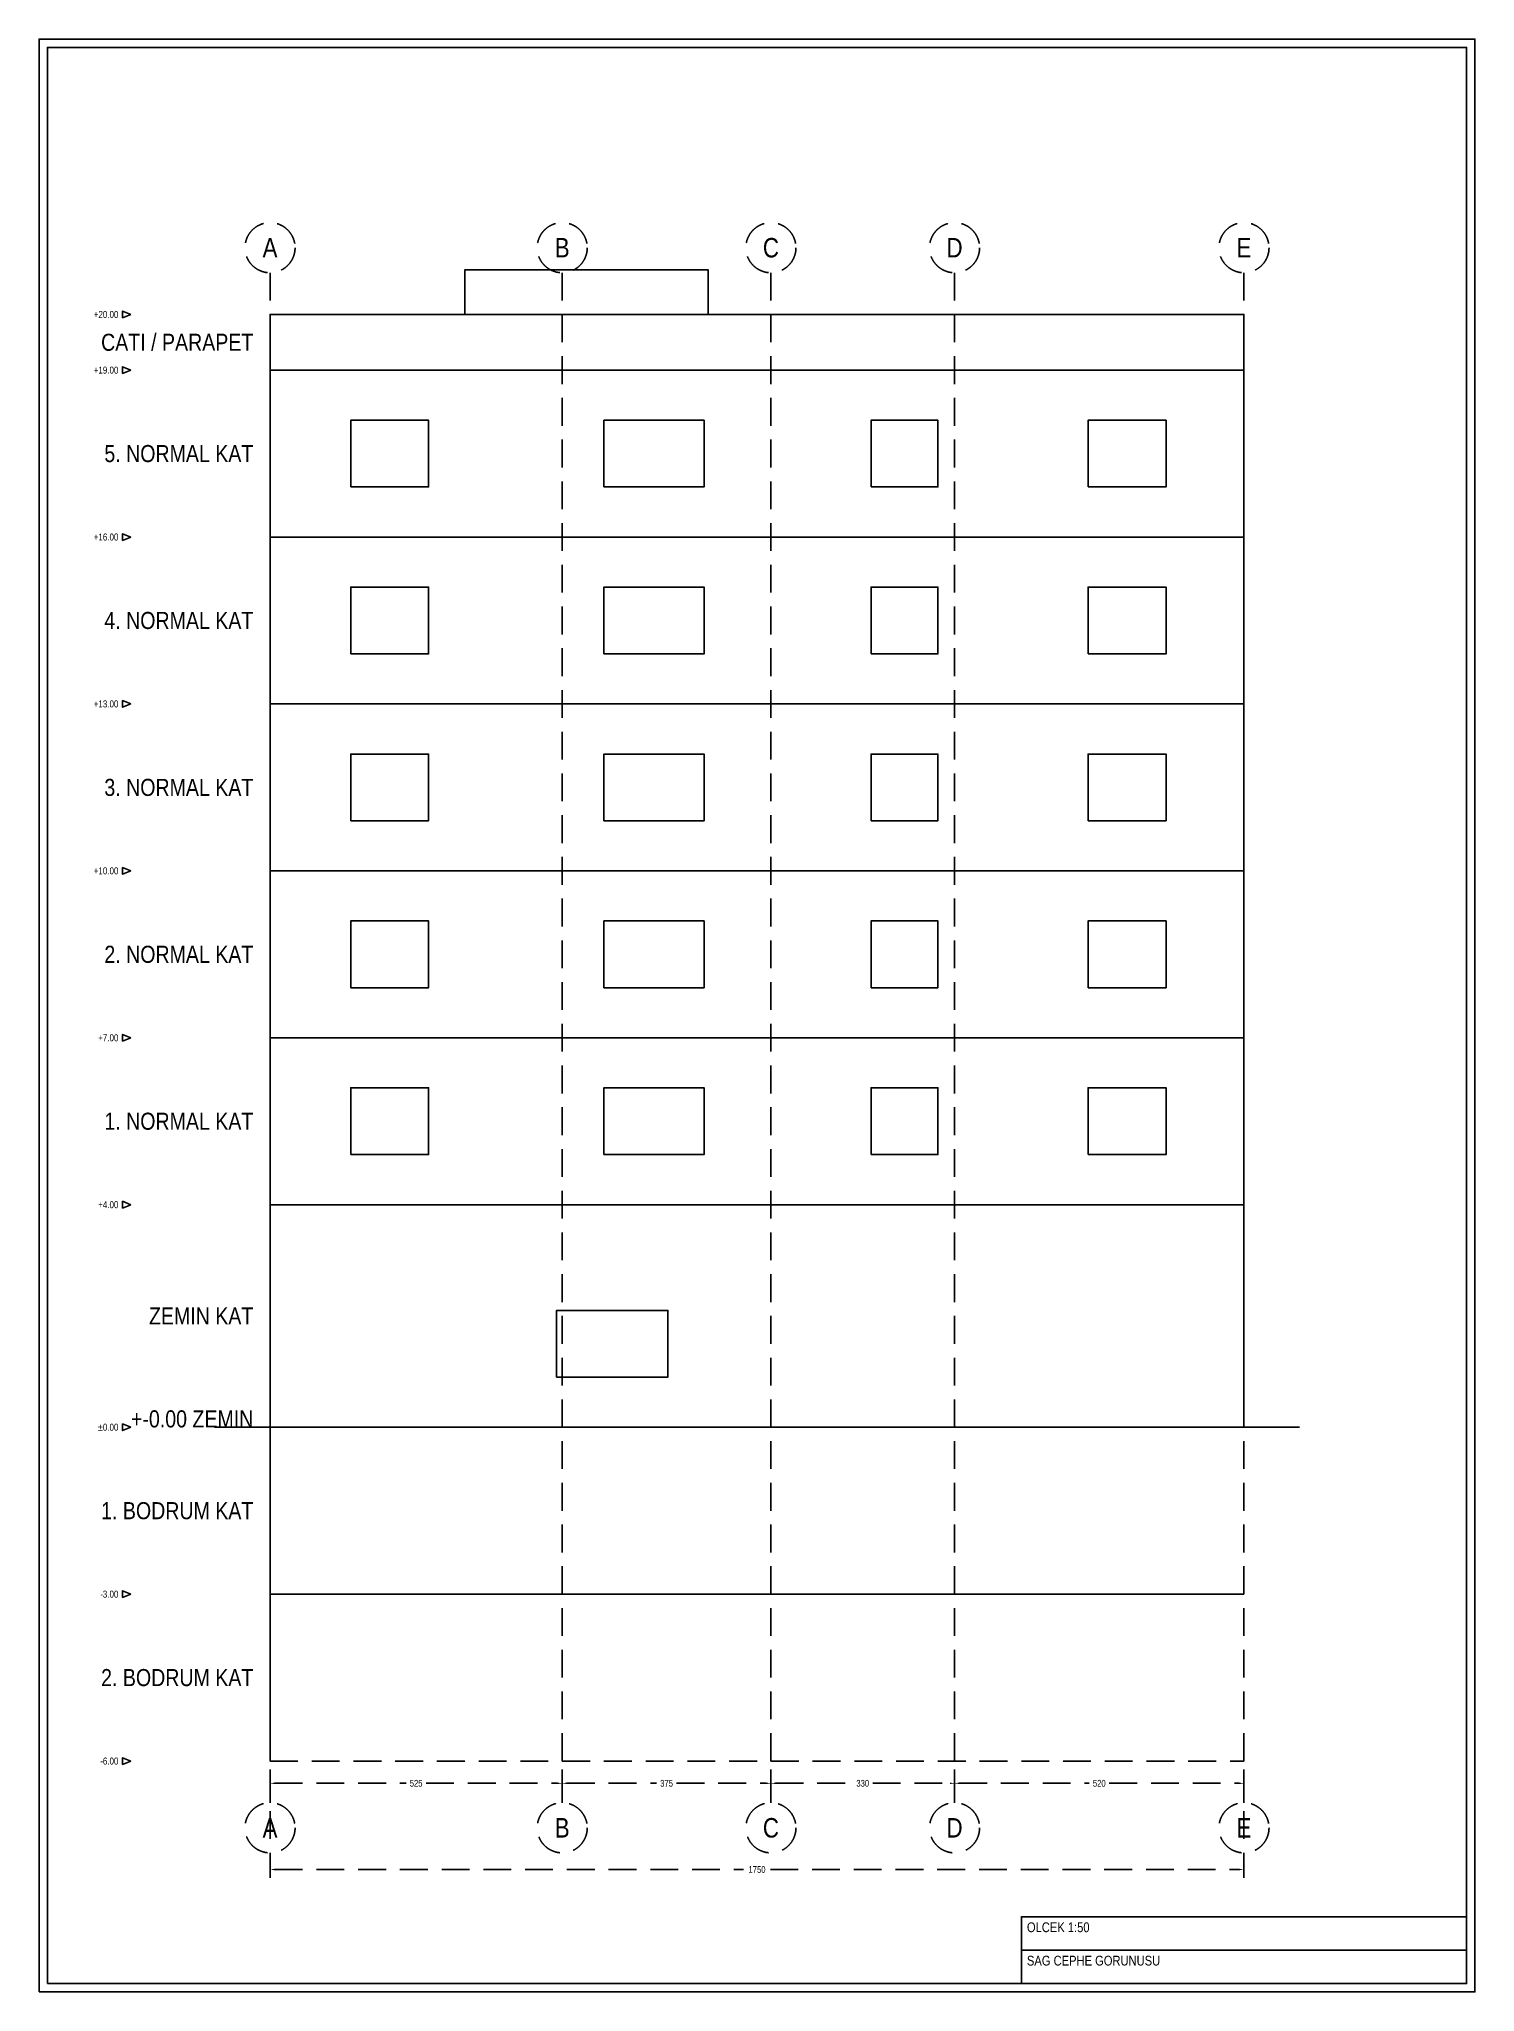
# Model space of a CAD drawing. Header units: millimetres. Extents: x -500 to 372900, y -10150 to 24950.
# Drawn here: x 293000 to 318800, y -10150 to 24950 of the extents above; entities that cross this region are included whole.
import ezdxf
from ezdxf.enums import TextEntityAlignment as Align

# ---------------------------------------------------------------- set-up
doc = ezdxf.new("R2010")
doc.units = ezdxf.units.MM
doc.linetypes.add('DASHED', pattern=[750, 500, -250])
doc.layers.add('AKS', color=8, linetype='DASHED', true_color=0x434d58)
doc.layers.add('KOT', color=7, linetype='Continuous', true_color=0x328c46)
for name, color, linetype in [('CERCEVE', 7, 'Continuous'), ('DUVARLAR', 7, 'Continuous'), ('KAPI-PENCERE', 7, 'Continuous'), ('METIN', 7, 'Continuous'), ('OLCU', 7, 'Continuous')]:
    doc.layers.add(name, color=color, linetype=linetype)
doc.styles.get("Standard").update_dxf_attribs({"font": 'arialn.ttf'})
doc.dimstyles.get("Standard").update_dxf_attribs({"dimtxt": 2.5, "dimasz": 2.5, "dimexe": 1.25, "dimexo": 0.625, "dimtad": 1, "dimcen": 2.5, "dimazin": 3, "dimtfac": 1, "dimtmove": 0, "dimatfit": 3})

msp = doc.modelspace()

# ---------------------------------------------------------------- texts
at = {"layer": 'AKS'}
for s, p in [('A', (297150, 21200)), ('B', (302400, 21200)), ('C', (306150, 21200)), ('D', (309450, 21200)), ('E', (314650, 21200)), ('C', (306150, -7200)), ('A', (297150, -7200)), ('B', (302400, -7200)), ('D', (309450, -7200)), ('E', (314650, -7200))]:
    msp.add_text(s, height=350, dxfattribs=at).set_placement(p, align=Align.MIDDLE_CENTER)
at = {"layer": 'KOT'}
for s, p in [('+20.00', (294425, 20000)), ('+19.00', (294425, 19000)), ('+16.00', (294425, 16000)), ('+13.00', (294425, 13000)), ('+10.00', (294425, 10000)), ('+7.00', (294425, 7000)), ('+4.00', (294425, 4000)), ('±0.00', (294425, 0)), ('-3.00', (294425, -3000)), ('-6.00', (294425, -6000))]:
    msp.add_text(s, height=125, dxfattribs=at).set_placement(p, align=Align.MIDDLE_RIGHT)
at = {"layer": 'METIN'}
for s, height, p in [('CATI / PARAPET', 307.01585, (296850, 19500)), ('5. NORMAL KAT', 307.01585, (296850, 17500)), ('4. NORMAL KAT', 307.01585, (296850, 14500)), ('3. NORMAL KAT', 307.01585, (296850, 11500)), ('2. NORMAL KAT', 307.01585, (296850, 8500)), ('1. NORMAL KAT', 307.01585, (296850, 5500)), ('ZEMIN KAT', 307.0158, (296850, 2000)), ('1. BODRUM KAT', 307.01585, (296850, -1500)), ('2. BODRUM KAT', 307.01585, (296850, -4500))]:
    msp.add_text(s, height=height, dxfattribs=at).set_placement(p, align=Align.MIDDLE_RIGHT)
for s, p in [('OLCEK 1:50', (310750, -8900)), ('SAG CEPHE GORUNUSU', (310750, -9500))]:
    msp.add_text(s, height=175, dxfattribs=at).set_placement(p, align=Align.TOP_LEFT)
at = {"layer": 'OLCU'}
msp.add_text('+-0.00 ZEMIN', height=307.01585, dxfattribs=at).set_placement((296850, 150), align=Align.MIDDLE_RIGHT)

# ---------------------------------------------------------------- blocks, each defined once
blk = doc.blocks.new('_CLOSEDFILLED')
at = {"color": 0, "linetype": 'BYBLOCK'}
blk.add_solid([(-1, 0.16), (0, 0), (-1, -0.16)], dxfattribs=at)
blk = doc.blocks.new('*D86')
at = {"layer": 'AKS'}
for p, q in [((297150, -6150), (297150, -6550)), ((302400, -6150), (302400, -6550)), ((297234, -6400), (299595, -6400)), ((299955, -6400), (302316, -6400))]:
    blk.add_line(p, q, dxfattribs=at)
at = {"layer": 'Defpoints'}
for p in [(297150, -6000), (302400, -6000), (297150, -6400)]:
    blk.add_point(p, dxfattribs=at)
at = {"layer": 'AKS', "xscale": 84, "yscale": 84, "rotation": 180}
blk.add_blockref('_CLOSEDFILLED', (297150, -6400), dxfattribs=at)
at = {"layer": 'AKS', "xscale": 84, "yscale": 84}
blk.add_blockref('_CLOSEDFILLED', (302400, -6400), dxfattribs=at)
at = {"layer": 'AKS', "insert": (299775, -6400), "char_height": 120, "attachment_point": 5}
blk.add_mtext('525', dxfattribs=at)
blk = doc.blocks.new('*D87')
at = {"layer": 'AKS'}
for p, q in [((302400, -6150), (302400, -6550)), ((306150, -6150), (306150, -6550)), ((302484, -6400), (304095, -6400)), ((304455, -6400), (306066, -6400))]:
    blk.add_line(p, q, dxfattribs=at)
at = {"layer": 'Defpoints'}
for p in [(302400, -6000), (306150, -6000), (302400, -6400)]:
    blk.add_point(p, dxfattribs=at)
at = {"layer": 'AKS', "xscale": 84, "yscale": 84, "rotation": 180}
blk.add_blockref('_CLOSEDFILLED', (302400, -6400), dxfattribs=at)
at = {"layer": 'AKS', "xscale": 84, "yscale": 84}
blk.add_blockref('_CLOSEDFILLED', (306150, -6400), dxfattribs=at)
at = {"layer": 'AKS', "insert": (304275, -6400), "char_height": 120, "attachment_point": 5}
blk.add_mtext('375', dxfattribs=at)
blk = doc.blocks.new('*D88')
at = {"layer": 'AKS'}
for p, q in [((306150, -6150), (306150, -6550)), ((309450, -6150), (309450, -6550)), ((306234, -6400), (307620, -6400)), ((307980, -6400), (309366, -6400))]:
    blk.add_line(p, q, dxfattribs=at)
at = {"layer": 'Defpoints'}
for p in [(306150, -6000), (309450, -6000), (306150, -6400)]:
    blk.add_point(p, dxfattribs=at)
at = {"layer": 'AKS', "xscale": 84, "yscale": 84, "rotation": 180}
blk.add_blockref('_CLOSEDFILLED', (306150, -6400), dxfattribs=at)
at = {"layer": 'AKS', "xscale": 84, "yscale": 84}
blk.add_blockref('_CLOSEDFILLED', (309450, -6400), dxfattribs=at)
at = {"layer": 'AKS', "insert": (307800, -6400), "char_height": 120, "attachment_point": 5}
blk.add_mtext('330', dxfattribs=at)
blk = doc.blocks.new('*D89')
at = {"layer": 'AKS'}
for p, q in [((309450, -6150), (309450, -6550)), ((314650, -6150), (314650, -6550)), ((309534, -6400), (311870, -6400)), ((312230, -6400), (314566, -6400))]:
    blk.add_line(p, q, dxfattribs=at)
at = {"layer": 'Defpoints'}
for p in [(309450, -6000), (314650, -6000), (309450, -6400)]:
    blk.add_point(p, dxfattribs=at)
at = {"layer": 'AKS', "xscale": 84, "yscale": 84, "rotation": 180}
blk.add_blockref('_CLOSEDFILLED', (309450, -6400), dxfattribs=at)
at = {"layer": 'AKS', "xscale": 84, "yscale": 84}
blk.add_blockref('_CLOSEDFILLED', (314650, -6400), dxfattribs=at)
at = {"layer": 'AKS', "insert": (312050, -6400), "char_height": 120, "attachment_point": 5}
blk.add_mtext('520', dxfattribs=at)
blk = doc.blocks.new('*D90')
at = {"layer": 'AKS'}
for p, q in [((297150, -6150), (297150, -8100)), ((314650, -6150), (314650, -8100)), ((297234, -7950), (305660, -7950)), ((306140, -7950), (314566, -7950))]:
    blk.add_line(p, q, dxfattribs=at)
at = {"layer": 'Defpoints'}
for p in [(297150, -6000), (314650, -6000), (297150, -7950)]:
    blk.add_point(p, dxfattribs=at)
at = {"layer": 'AKS', "xscale": 84, "yscale": 84, "rotation": 180}
blk.add_blockref('_CLOSEDFILLED', (297150, -7950), dxfattribs=at)
at = {"layer": 'AKS', "xscale": 84, "yscale": 84}
blk.add_blockref('_CLOSEDFILLED', (314650, -7950), dxfattribs=at)
at = {"layer": 'AKS', "insert": (305900, -7950), "char_height": 120, "attachment_point": 5}
blk.add_mtext('1750', dxfattribs=at)

# ---------------------------------------------------------------- dimensions: what is measured, and where the dimension line sits
at = {"layer": 'AKS'}
for base, p1, p2, text, picture, middle in [((297150, -6400), (297150, -6000), (302400, -6000), '525', '*D86', (299775, -6400)), ((297150, -7950), (297150, -6000), (314650, -6000), '1750', '*D90', (305900, -7950)), ((302400, -6400), (302400, -6000), (306150, -6000), '375', '*D87', (304275, -6400)), ((306150, -6400), (306150, -6000), (309450, -6000), '330', '*D88', (307800, -6400)), ((309450, -6400), (309450, -6000), (314650, -6000), '520', '*D89', (312050, -6400))]:
    dim = msp.add_linear_dim(base=base, p1=p1, p2=p2, text=text, dimstyle='Standard', override={"dimtxt": 120, "dimasz": 84, "dimexe": 150, "dimexo": 150, "dimgap": 80}, dxfattribs=at)
    dim.commit()
    dim.dimension.update_dxf_attribs({"geometry": picture, "text_midpoint": middle})

# ---------------------------------------------------------------- linework, layer by layer
at = {"layer": 'AKS', "linetype": 'DASHED'}
for p, q in [((297150, -6750), (297150, 20750)), ((302400, -6750), (302400, 20750)), ((306150, -6750), (306150, 20750)), ((309450, -6750), (309450, 20750)), ((314650, -6750), (314650, 20750))]:
    msp.add_line(p, q, dxfattribs=at)
at = {"layer": 'AKS'}
for centre in [(297150, 21200), (302400, 21200), (306150, 21200), (309450, 21200), (314650, 21200), (297150, -7200), (302400, -7200), (306150, -7200), (309450, -7200), (314650, -7200)]:
    msp.add_circle(centre, 450, dxfattribs=at)
at = {"layer": 'CERCEVE'}
msp.add_line((310650, -9400), (318650, -9400), dxfattribs=at)
for points in [[(293000, -10150), (318800, -10150), (318800, 24950), (293000, 24950)], [(293150, -10000), (318650, -10000), (318650, 24800), (293150, 24800)], [(310650, -10000), (318650, -10000), (318650, -8800), (310650, -8800)]]:
    msp.add_lwpolyline(points, close=True, dxfattribs=at)
at = {"layer": 'DUVARLAR'}
for points in [[(300650, 20000), (305025, 20000), (305025, 20800), (300650, 20800)], [(297150, 19000), (314650, 19000), (314650, 20000), (297150, 20000)], [(297150, 16000), (314650, 16000), (314650, 19000), (297150, 19000)], [(297150, 13000), (314650, 13000), (314650, 16000), (297150, 16000)], [(297150, 10000), (314650, 10000), (314650, 13000), (297150, 13000)], [(297150, 7000), (314650, 7000), (314650, 10000), (297150, 10000)], [(297150, 4000), (314650, 4000), (314650, 7000), (297150, 7000)], [(297150, 0), (314650, 0), (314650, 4000), (297150, 4000)]]:
    msp.add_lwpolyline(points, close=True, dxfattribs=at)
at = {"layer": 'DUVARLAR', "linetype": 'DASHED'}
for points in [[(297150, -3000), (314650, -3000), (314650, 0), (297150, 0)], [(297150, -6000), (314650, -6000), (314650, -3000), (297150, -3000)]]:
    msp.add_lwpolyline(points, close=True, dxfattribs=at)
at = {"layer": 'KAPI-PENCERE'}
for points in [[(298600, 16900), (300000, 16900), (300000, 18100), (298600, 18100)], [(303150, 16900), (304950, 16900), (304950, 18100), (303150, 18100)], [(307950, 16900), (309150, 16900), (309150, 18100), (307950, 18100)], [(311850, 16900), (313250, 16900), (313250, 18100), (311850, 18100)], [(298600, 13900), (300000, 13900), (300000, 15100), (298600, 15100)], [(303150, 13900), (304950, 13900), (304950, 15100), (303150, 15100)], [(307950, 13900), (309150, 13900), (309150, 15100), (307950, 15100)], [(311850, 13900), (313250, 13900), (313250, 15100), (311850, 15100)], [(298600, 10900), (300000, 10900), (300000, 12100), (298600, 12100)], [(303150, 10900), (304950, 10900), (304950, 12100), (303150, 12100)], [(307950, 10900), (309150, 10900), (309150, 12100), (307950, 12100)], [(311850, 10900), (313250, 10900), (313250, 12100), (311850, 12100)], [(298600, 7900), (300000, 7900), (300000, 9100), (298600, 9100)], [(303150, 7900), (304950, 7900), (304950, 9100), (303150, 9100)], [(307950, 7900), (309150, 7900), (309150, 9100), (307950, 9100)], [(311850, 7900), (313250, 7900), (313250, 9100), (311850, 9100)], [(298600, 4900), (300000, 4900), (300000, 6100), (298600, 6100)], [(303150, 4900), (304950, 4900), (304950, 6100), (303150, 6100)], [(307950, 4900), (309150, 4900), (309150, 6100), (307950, 6100)], [(311850, 4900), (313250, 4900), (313250, 6100), (311850, 6100)], [(302300, 900), (304300, 900), (304300, 2100), (302300, 2100)]]:
    msp.add_lwpolyline(points, close=True, dxfattribs=at)
at = {"layer": 'KOT'}
for points in [[(294650, 20000), (294500, 19940), (294500, 20060)], [(294650, 19000), (294500, 18940), (294500, 19060)], [(294650, 16000), (294500, 15940), (294500, 16060)], [(294650, 13000), (294500, 12940), (294500, 13060)], [(294650, 10000), (294500, 9940), (294500, 10060)], [(294650, 7000), (294500, 6940), (294500, 7060)], [(294650, 4000), (294500, 3940), (294500, 4060)], [(294650, 0), (294500, -60), (294500, 60)], [(294650, -3000), (294500, -3060), (294500, -2940)], [(294650, -6000), (294500, -6060), (294500, -5940)]]:
    msp.add_lwpolyline(points, close=True, dxfattribs=at)
at = {"layer": 'OLCU'}
msp.add_line((296150, 0), (315650, 0), dxfattribs=at)

msp.set_redraw_order([(e.dxf.handle, doc.entitydb.next_handle()) for e in msp.query("TEXT MTEXT ATTDEF DIMENSION ARC_DIMENSION")])  # texts and dimensions are drawn at this point

doc.saveas('drawing.dxf')
